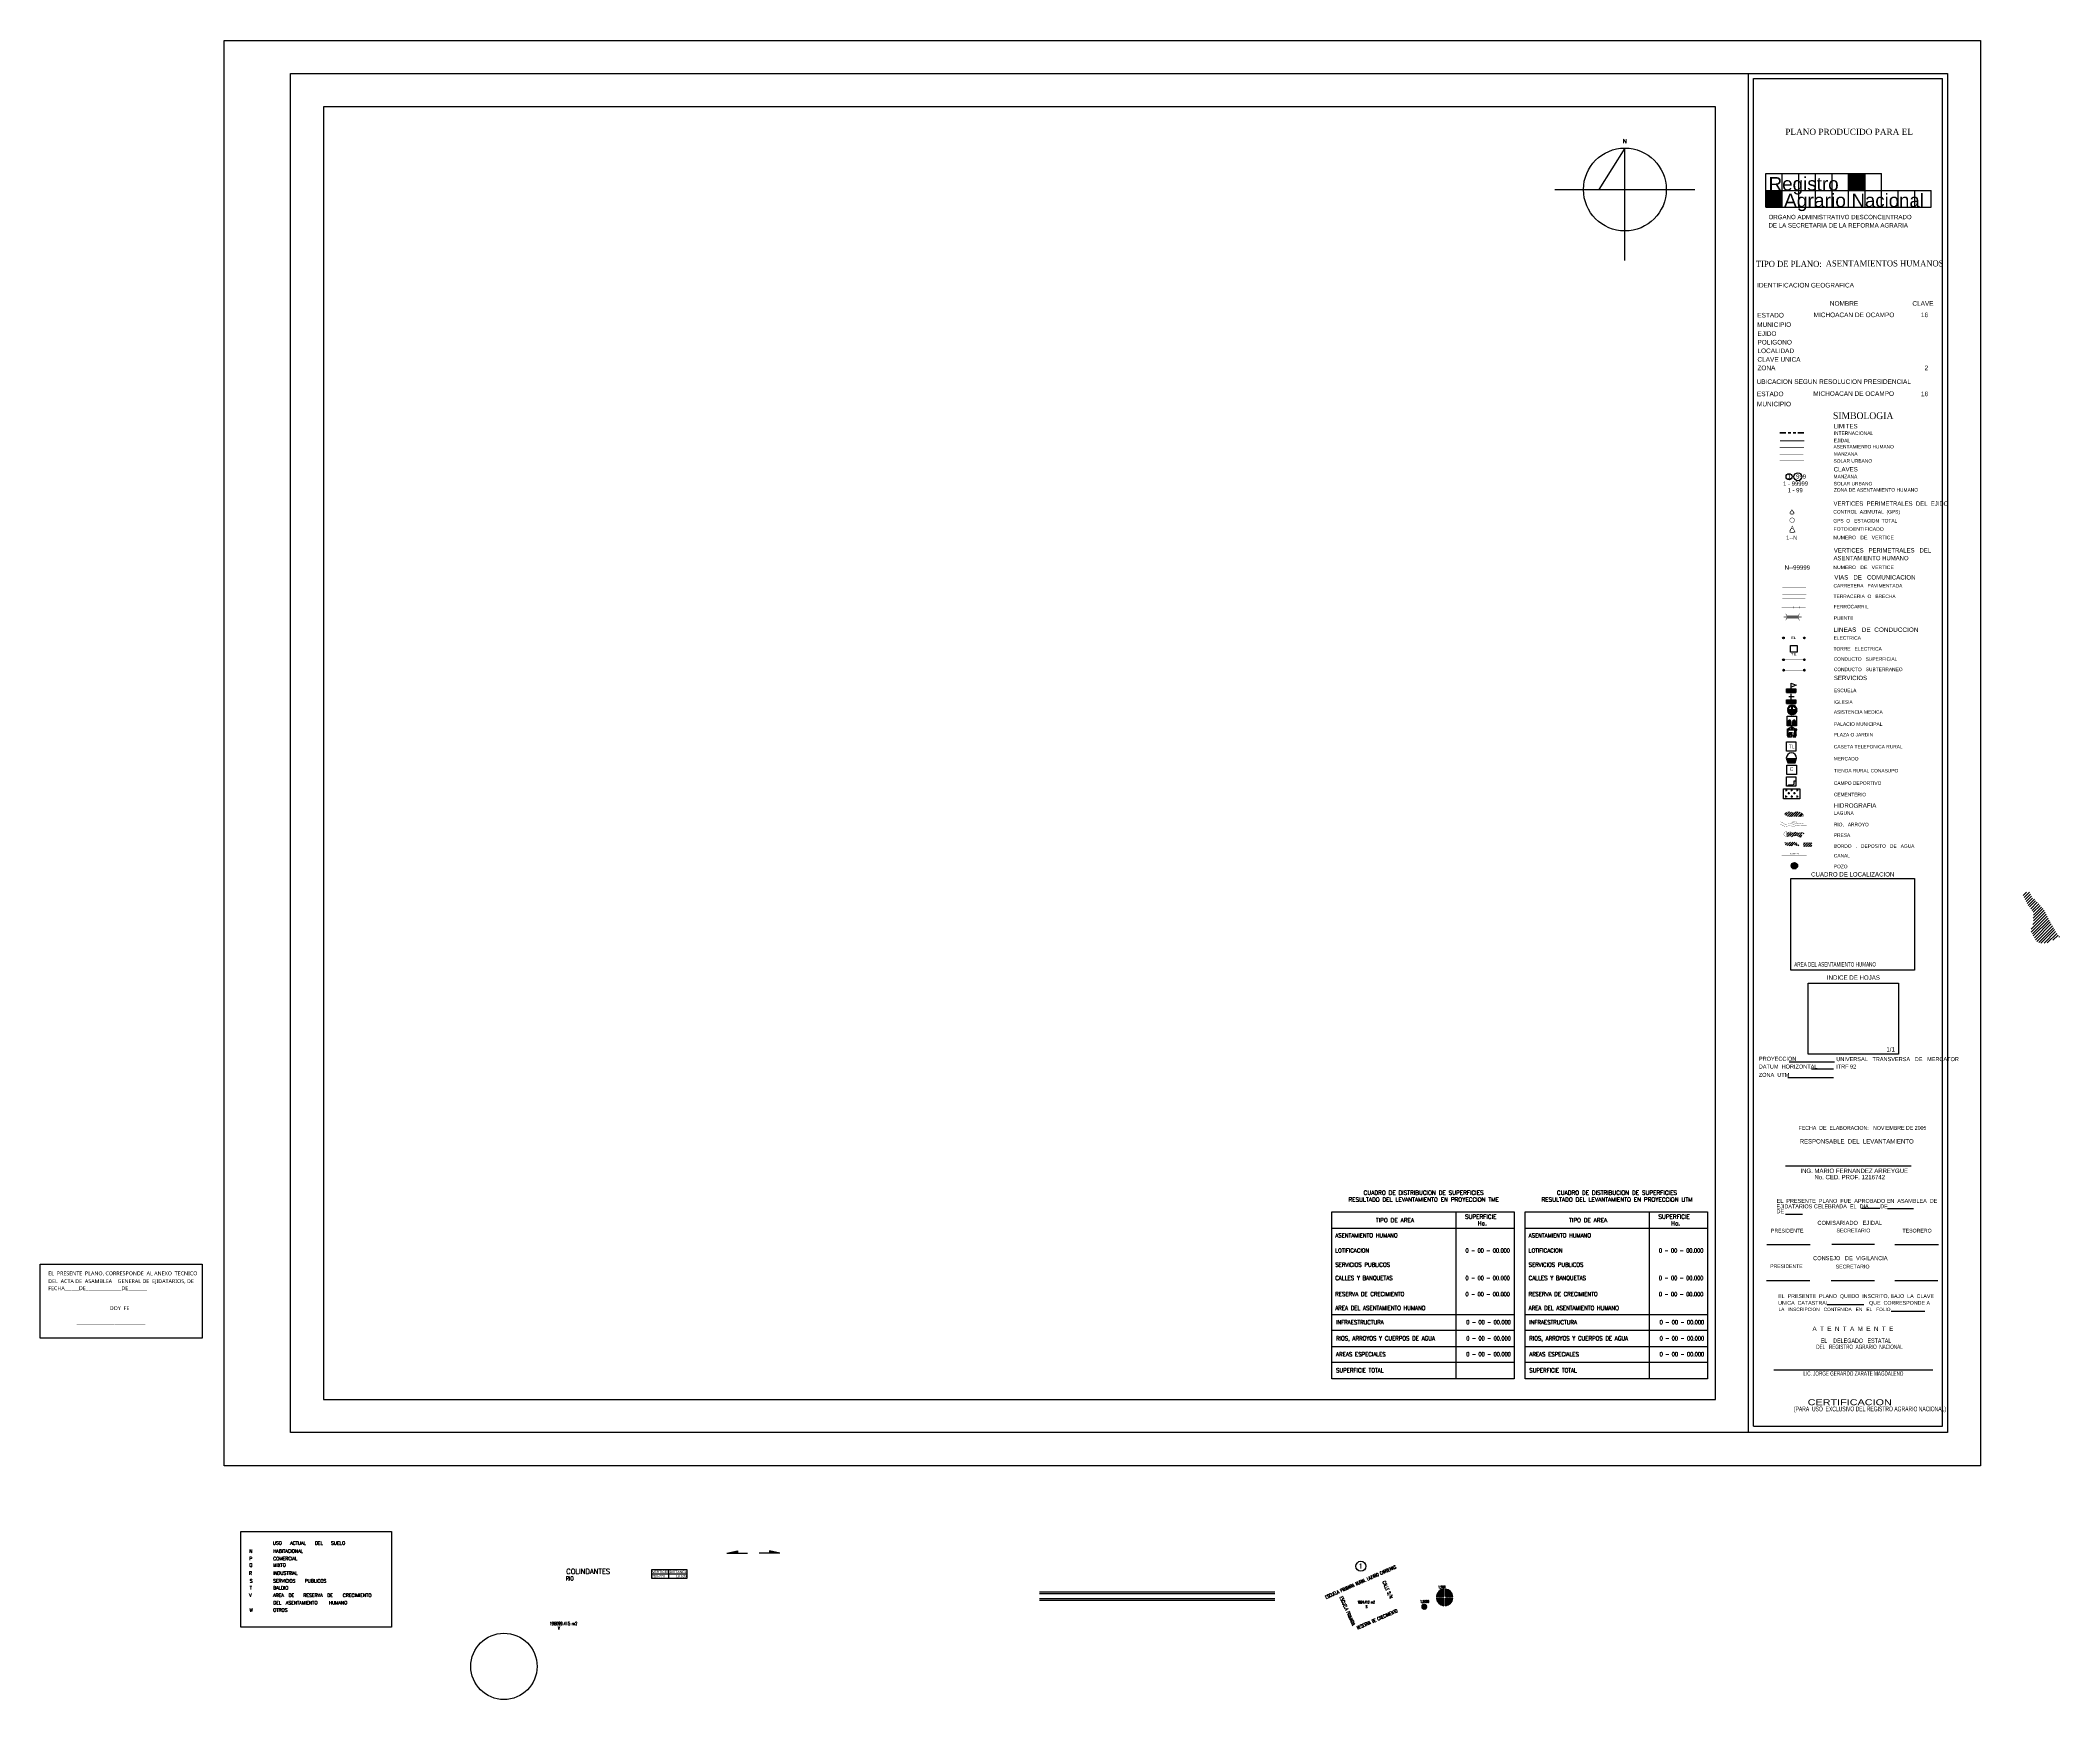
# Model space of a CAD drawing. Header units: millimetres. Extents: x -117 to 5, y -14 to 86.
import ezdxf
from ezdxf.enums import TextEntityAlignment as Align

# ---------------------------------------------------------------- set-up
doc = ezdxf.new("R2010")
doc.units = ezdxf.units.MM
doc.linetypes.add('HIDDEN', pattern=[0.375, 0.25, -0.125])
doc.layers.add('PP', color=7, linetype='Continuous')
doc.styles.add('ROMAN2', font='romantic.ttf')
doc.styles.add('romand', font='romand.shx', dxfattribs={"width": 0.75, "height": 0.25})
doc.styles.add('ROMANS', font='romans.shx', dxfattribs={"width": 0.75, "height": 0.25})
doc.styles.add('romant', font='romant.shx', dxfattribs={"height": 0.25})
doc.styles.add('TIMES', font='swissl.ttf')
doc.styles.add('TRE', font='trebuc.TTF')
doc.styles.add('verdana', font='MICROSS.TTF')
pattern_1 = [(45, (-24.65706, 8.54752), (-0.06733018, 0.06733018), [])]
pattern_2 = [(0, (0, 0.387041), (0, 0.015875), [])]

msp = doc.modelspace()

# ---------------------------------------------------------------- hatches: boundary and pattern name
at = {"layer": 'PP'}
for points in [[(-11.96, 76.94), (-12.96, 76.94), (-12.96, 75.94), (-11.96, 75.94)], [(-6.96, 76.94), (-6.96, 77.96), (-7.96, 77.96), (-7.96, 76.94)], [(-75.02, -5.28), (-75.02, -5.14), (-75.66, -5.28)], [(-72.45, -5.28), (-73.08, -5.14), (-73.08, -5.28)]]:
    msp.add_hatch(color=1, dxfattribs=at).paths.add_polyline_path(points)
h = msp.add_hatch(dxfattribs=at)
h.set_pattern_fill('LINE', color=256, scale=0.005, style=0)
h.set_pattern_definition(pattern_2)
h.paths.add_polyline_path([(-11.14, 45.98), (-11.14, 46.21), (-11.71, 46.21), (-11.71, 45.98)])
h.paths.add_polyline_path([(-11.71, 46.88), (-11.71, 46.65), (-11.14, 46.65), (-11.14, 46.88)])
h = msp.add_hatch(dxfattribs=at)
h.set_pattern_fill('ANSI31', color=256, scale=0.01, style=0)
h.set_pattern_definition([(45, (0, 0.38704), (-0.02245064, 0.02245064), [])])
edge = h.paths.add_edge_path(flags=17)
edge.add_line((-11.65, 45.58), (-11.39, 45.58))
edge.add_line((-11.39, 45.58), (-11.39, 45.31))
edge.add_arc((-11.36, 45.6), 0.291, 185.2879, 264.7121, ccw=False)
edge = h.paths.add_edge_path()
edge.add_arc((-11.36, 45.6), 0.291, 275.2879, 354.7121)
edge.add_arc((-11.36, 45.6), 0.291, 95.2879, 174.7121)
edge.add_arc((-11.36, 45.6), 0.291, 5.2879, 84.7121)
edge.add_line((-11.34, 45.58), (-11.07, 45.58))
edge.add_line((-11.39, 45.63), (-11.39, 45.9))
edge.add_line((-11.34, 45.63), (-11.07, 45.63))
edge.add_line((-11.34, 45.63), (-11.34, 45.9))
edge.add_line((-11.65, 45.63), (-11.39, 45.63))
edge.add_line((-11.34, 45.31), (-11.34, 45.58))
h = msp.add_hatch(dxfattribs=at)
h.set_pattern_fill('ACAD_ISO09W100', color=256, scale=0.01, style=0)
h.set_pattern_definition([(0, (0, 0.38704), (0, 0.05), [0.24, -0.03, 0.06, -0.03, 0.06, -0.03])])
h.paths.add_polyline_path([(-11.26, 44.09), (-11.32, 43.97), (-11.16, 43.97), (-11.1, 44.09), (-11.13, 44.13), (-11.13, 44.39), (-11.09, 44.39), (-11.09, 44.44), (-11.14, 44.44), (-11.4, 44.58), (-11.67, 44.44), (-11.67, 44.07), (-11.63, 43.97), (-11.41, 43.97), (-11.35, 44.09), (-11.6, 44.09), (-11.6, 44.41), (-11.22, 44.41), (-11.22, 44.21), (-11.26, 44.21)])
h = msp.add_hatch(dxfattribs=at)
h.set_pattern_fill('ANSI31', color=256, scale=0.010045, angle=315, style=0)
h.set_pattern_definition([(0, (0, 0.38704), (1e-17, 0.031892875), [])])
h.paths.add_polyline_path([(-11.62, 44.64), (-11.44, 44.64), (-11.44, 44.93, 0.771778), (-11.62, 44.91)])
h = msp.add_hatch(dxfattribs=at)
h.set_pattern_fill('ANSI31', color=256, scale=0.010045, angle=315, style=0)
h.set_pattern_definition([(0, (0.28178, 0.38704), (1e-17, 0.031892875), [])])
h.paths.add_polyline_path([(-11.16, 44.93, 0.771778), (-11.34, 44.91), (-11.34, 44.64), (-11.16, 44.64)])
h = msp.add_hatch(dxfattribs=at)
h.set_pattern_fill('LINE', color=256, scale=0.005, style=0)
h.set_pattern_definition(pattern_2)
h.paths.add_polyline_path([(-11.19, 42.41), (-11.11, 42.67), (-11.71, 42.67), (-11.63, 42.41)])
h = msp.add_hatch(dxfattribs=at)
h.set_pattern_fill('ANSI31', color=1, scale=0.02999, style=0)
h.set_pattern_definition(pattern_1)
h.paths.add_polyline_path([(-10.71, 39.32), (-10.84, 39.42), (-10.95, 39.44), (-11.08, 39.45), (-11.22, 39.44), (-11.3, 39.4), (-11.45, 39.44), (-11.6, 39.46), (-11.75, 39.39), (-11.81, 39.32), (-11.81, 39.26), (-11.73, 39.24), (-11.64, 39.18), (-11.4, 39.17), (-11.27, 39.2), (-11.19, 39.16), (-11.01, 39.18), (-10.86, 39.17), (-10.7, 39.2)])
h = msp.add_hatch(dxfattribs=at)
h.set_pattern_fill('ANSI31', color=1, scale=0.02999, style=0)
h.set_pattern_definition(pattern_1)
h.paths.add_polyline_path([(-10.64, 38.16), (-10.67, 38.19), (-10.81, 38.22), (-10.89, 38.19), (-10.96, 38.16), (-11.08, 38.21), (-11.14, 38.23), (-11.2, 38.23), (-11.29, 38.19), (-11.39, 38.2), (-11.47, 38.24), (-11.49, 38.27), (-11.54, 38.21), (-11.63, 38.19), (-11.69, 38.18), (-11.69, 37.97), (-11.57, 37.97), (-11.49, 38), (-11.41, 37.95), (-11.36, 37.95), (-11.26, 38.01), (-11.12, 38.01), (-11.02, 37.99), (-10.91, 37.92), (-10.84, 37.91), (-10.79, 37.94), (-10.78, 38.01), (-10.8, 38.06), (-10.77, 38.09)])
h = msp.add_hatch(dxfattribs=at)
h.set_pattern_fill('ANSI31', color=1, scale=0.02999, style=0)
h.set_pattern_definition(pattern_1)
h.paths.add_polyline_path([(-11.12, 37.63), (-11.54, 37.63), (-11.69, 37.57), (-11.8, 37.61), (-11.8, 37.46), (-11.74, 37.46), (-11.63, 37.41), (-11.36, 37.4), (-11.29, 37.47), (-11.21, 37.47), (-11.09, 37.41), (-10.95, 37.4), (-10.96, 37.45), (-11.05, 37.49)])
h = msp.add_hatch(dxfattribs=at)
h.set_pattern_fill('ANSI31', color=1, scale=0.02999, style=0)
h.set_pattern_definition(pattern_1)
h.paths.add_polyline_path([(-10.17, 37.58), (-10.68, 37.58), (-10.68, 37.36), (-10.17, 37.36)])
h = msp.add_hatch(dxfattribs=at)
h.set_pattern_fill('LINE', color=256, scale=0.04, angle=45, style=0)
h.set_pattern_definition([(45, (-31046.44694, -83876.71844), (-0.08980256121, 0.08980256121), [])])
h.paths.add_polyline_path([(3.2, 32.69), (3.15, 32.67), (3.16, 32.65), (3.05, 32.4), (3.06, 32.24), (3.04, 32.09), (3.12, 32.13), (3.22, 31.88), (3.25, 31.85), (3.34, 31.66), (3.36, 31.64), (3.64, 31.52), (4.04, 31.55), (4.45, 31.74), (4.46, 31.75), (4.78, 31.91), (4.59, 32.13), (4.25, 32.73), (3.86, 33.5), (3.42, 34.01), (3.36, 34.06), (3.29, 34.1), (3.22, 34.07), (3.28, 34.25), (3.13, 34.25), (3.13, 34.27), (2.92, 34.66), (2.9, 34.66), (2.56, 34.5), (2.52, 34.5), (2.87, 33.83), (2.86, 33.82), (2.92, 33.77), (2.92, 33.78), (3.2, 33.37), (3.19, 33.09), (3.17, 33.08), (3.19, 33.01)])
at = {"layer": 'PP', "lineweight": 25}
h = msp.add_hatch(dxfattribs=at)
h.set_pattern_fill('ANSI36', color=256, scale=0.002873, style=0)
h.set_pattern_definition([(45, (-8756.594758, -58797.440094), (0.00483820389, 0.01774008093), [0.0228075118626, -0.0045615023725, 0, -0.0045615023725])])
h.paths.add_polyline_path([(-33.58, -8.66), (-33.58, -8.53), (-33.72, -8.53, 0.352652)])
h.paths.add_polyline_path([(-33.58, -8.5), (-33.58, -8.36, 0.352652), (-33.72, -8.5)])
h.paths.add_polyline_path([(-33.55, -8.36), (-33.55, -8.5), (-33.42, -8.5, 0.352652)])
h.paths.add_polyline_path([(-33.42, -8.53), (-33.55, -8.53), (-33.55, -8.66, 0.352652)])
h = msp.add_hatch(dxfattribs=at)
h.set_pattern_fill('ANSI36', color=256, scale=0.009578, style=0)
h.set_pattern_definition([(45, (-29109.0961, -195971.041086), (0.0161273463, 0.0591336031), [0.076025039542, -0.0152050079084, 0, -0.0152050079084])])
h.paths.add_polyline_path([(-32.39, -8.44), (-32.39, -8), (-32.84, -8, 0.352652)])
h.paths.add_polyline_path([(-32.39, -7.89), (-32.39, -7.45, 0.352652), (-32.84, -7.89)])
h.paths.add_polyline_path([(-32.29, -7.45), (-32.29, -7.89), (-31.84, -7.89, 0.352652)])
h.paths.add_polyline_path([(-31.84, -8), (-32.29, -8), (-32.29, -8.44, 0.352652)])

# ---------------------------------------------------------------- linework, layer by layer
at = {"layer": 'PP', "color": 1, "lineweight": 25}
for p, q in [((-14, 2), (-14, 84)), ((-13.7, 83.7), (-2.3, 83.7)), ((-13.7, 2.39), (-13.7, 83.7)), ((-2.3, 2.39), (-2.3, 83.7)), ((-21.46, 79.5), (-23.03, 77)), ((-21.46, 72.72), (-21.46, 79.5)), ((-25.69, 77), (-17.23, 77)), ((-13.7, 2.39), (-2.3, 2.39))]:
    msp.add_line(p, q, dxfattribs=at)
at = {"layer": 'PP', "color": 1}
for p, q in [((-12.96, 75.94), (-12.96, 77.96)), ((-12.96, 77.96), (-5.97, 77.96)), ((-12.96, 76.94), (-2.97, 76.94)), ((-11.96, 75.94), (-11.96, 77.96)), ((-10.96, 75.94), (-10.96, 77.96)), ((-9.96, 75.94), (-9.96, 77.96)), ((-8.96, 75.94), (-8.96, 77.96)), ((-7.96, 75.94), (-7.96, 77.96)), ((-6.96, 75.94), (-6.96, 77.96)), ((-5.97, 75.94), (-5.97, 77.96)), ((-4.97, 75.94), (-4.97, 76.94)), ((-3.97, 75.94), (-3.97, 76.94)), ((-2.97, 75.94), (-2.97, 76.94)), ((-12.96, 75.94), (-2.97, 75.94)), ((-11.42, 36.2), (-11.04, 36.2)), ((-11.41, 36.27), (-11.05, 36.27)), ((-11.41, 36.12), (-11.05, 36.12)), ((-11.38, 36.08), (-11.38, 36.31)), ((-11.34, 36.35), (-11.12, 36.35)), ((-11.34, 36.04), (-11.12, 36.04)), ((-11.31, 36.02), (-11.31, 36.37)), ((-11.23, 36), (-11.23, 36.39)), ((-11.15, 36.02), (-11.15, 36.37)), ((-11.07, 36.08), (-11.07, 36.31)), ((-11.62, 23.43), (-8.87, 23.43)), ((-11.54, 24.37), (-8.81, 24.37)), ((-10.19, 23.95), (-8.87, 23.95)), ((-4.18, 18.08), (-11.77, 18.08)), ((-39.14, 15.32), (-28.14, 15.32)), ((-39.14, 5.25), (-39.14, 15.32)), ((-31.66, 15.32), (-31.66, 5.25)), ((-28.14, 15.32), (-28.14, 5.25)), ((-27.47, 15.32), (-16.47, 15.32)), ((-27.47, 5.25), (-27.47, 15.32)), ((-19.99, 15.32), (-19.99, 5.25)), ((-16.47, 15.32), (-16.47, 5.25)), ((-11.76, 15.17), (-10.75, 15.17)), ((-7.18, 15.53), (-6.07, 15.53)), ((-5.61, 15.51), (-4.04, 15.51)), ((-39.14, 14.33), (-28.14, 14.33)), ((-27.47, 14.33), (-16.47, 14.33)), ((-10.28, 13.33), (-12.9, 13.33)), ((-6.39, 13.34), (-8.97, 13.34)), ((-2.53, 13.33), (-5.16, 13.33)), ((-12.91, 11.17), (-10.3, 11.17)), ((-9.02, 11.18), (-6.39, 11.18)), ((-5.17, 11.18), (-2.58, 11.18)), ((-9.26, 9.72), (-7.05, 9.72)), ((-5.39, 9.32), (-3.36, 9.32)), ((-28.14, 8.15), (-39.14, 8.15)), ((-28.14, 5.25), (-39.14, 5.25)), ((-16.47, 5.25), (-27.47, 5.25)), ((-12.47, 5.78), (-2.88, 5.78)), ((-75.66, -5.28), (-75.02, -5.14)), ((-75.66, -5.28), (-74.41, -5.28)), ((-75.02, -5.14), (-75.02, -5.28)), ((-72.45, -5.28), (-73.7, -5.28)), ((-72.45, -5.28), (-73.08, -5.14)), ((-73.08, -5.14), (-73.08, -5.28))]:
    msp.add_line(p, q, dxfattribs=at)
at = {"layer": 'PP'}
for p, q in [((-11.57, 46.41), (-11.25, 46.41)), ((-11.43, 46.21), (-11.43, 46.57)), ((-11.65, 45.63), (-11.39, 45.63)), ((-11.65, 45.58), (-11.39, 45.58)), ((-11.39, 45.63), (-11.39, 45.9)), ((-11.39, 45.31), (-11.39, 45.58)), ((-11.34, 45.63), (-11.34, 45.9)), ((-11.34, 45.63), (-11.07, 45.63)), ((-11.34, 45.31), (-11.34, 45.58)), ((-11.34, 45.58), (-11.07, 45.58)), ((-11.62, 44.64), (-11.62, 44.91)), ((-11.5, 44.09), (-11.5, 44.21)), ((-11.44, 44.64), (-11.44, 44.93)), ((-11.44, 44.09), (-11.44, 44.21)), ((-11.38, 44.09), (-11.38, 44.21)), ((-11.34, 44.64), (-11.34, 44.91)), ((-11.16, 44.64), (-11.16, 44.93)), ((-11.71, 42.67), (-11.11, 42.67)), ((-11.78, 40.37), (-11.67, 40.37)), ((-11.77, 40.75), (-11.67, 40.75)), ((-11.74, 40.31), (-11.74, 40.43)), ((-11.73, 40.69), (-11.73, 40.81)), ((-11.62, 40.58), (-11.51, 40.58)), ((-11.57, 40.52), (-11.57, 40.64)), ((-11.44, 40.76), (-11.34, 40.76)), ((-11.44, 40.37), (-11.33, 40.37)), ((-11.4, 40.69), (-11.4, 40.81)), ((-11.39, 40.31), (-11.39, 40.43)), ((-11.28, 40.58), (-11.17, 40.58)), ((-11.23, 40.52), (-11.23, 40.64)), ((-11.1, 40.76), (-11, 40.76)), ((-11.1, 40.37), (-11, 40.37)), ((-11.06, 40.69), (-11.06, 40.81)), ((-11.06, 40.31), (-11.06, 40.43)), ((-28.14, 9.11), (-39.14, 9.11)), ((-16.47, 9.11), (-27.47, 9.11)), ((-16.47, 8.15), (-27.47, 8.15)), ((-28.14, 7.18), (-39.14, 7.18)), ((-28.14, 6.22), (-39.14, 6.22)), ((-16.47, 7.18), (-27.47, 7.18)), ((-16.47, 6.22), (-27.47, 6.22)), ((-80.19, -6.53), (-78.07, -6.53)), ((-79.17, -6.26), (-79.17, -6.8))]:
    msp.add_line(p, q, dxfattribs=at)
at = {"layer": 'PP', "lineweight": 25}
for p, q in [((-33.58, -8.5), (-33.72, -8.5)), ((-33.58, -8.53), (-33.72, -8.53)), ((-33.58, -8.5), (-33.58, -8.36)), ((-33.58, -8.66), (-33.58, -8.53)), ((-33.55, -8.5), (-33.55, -8.36)), ((-33.42, -8.5), (-33.55, -8.5)), ((-33.42, -8.53), (-33.55, -8.53)), ((-33.55, -8.66), (-33.55, -8.53)), ((-32.39, -7.89), (-32.84, -7.89)), ((-32.39, -8), (-32.84, -8)), ((-32.39, -7.89), (-32.39, -7.45)), ((-32.39, -8.45), (-32.39, -8)), ((-32.29, -7.89), (-32.29, -7.45)), ((-31.84, -7.89), (-32.29, -7.89)), ((-31.84, -8), (-32.29, -8)), ((-32.29, -8.45), (-32.29, -8))]:
    msp.add_line(p, q, dxfattribs=at)
at = {"layer": 'PP', "color": 1, "lineweight": 25}
for points in [[(0, 86), (0, 0), (-106, 0), (-106, 86)], [(-2, 2), (-102, 2), (-102, 84), (-2, 84)], [(-100, 82), (-100, 4), (-16, 4), (-16, 82)], [(-117.09, 12.15), (-107.32, 12.15), (-107.32, 7.7), (-117.09, 7.7)], [(-104.99, -3.98), (-95.89, -3.98), (-95.89, -9.74), (-104.99, -9.74)]]:
    msp.add_lwpolyline(points, close=True, dxfattribs=at)
at = {"layer": 'PP', "color": 1}
for points, const_width in [([(-12.11, 62.33), (-11.73, 62.33)], 0.1), ([(-11.62, 62.33), (-11.44, 62.33)], 0.1), ([(-11.32, 62.33), (-11.13, 62.33)], 0.1), ([(-11.04, 62.33), (-10.65, 62.33)], 0.1), ([(-12.1, 61.84), (-10.64, 61.84)], 0.07), ([(-10.65, 61.45), (-12.11, 61.45)], 0.05), ([(-12.11, 61.04), (-10.69, 61.04)], 0.025), ([(-10.66, 60.63), (-12.11, 60.63)], 0.025), ([(-11.96, 53.16), (-10.55, 53.16)], 0.0129), ([(-11.96, 52.97), (-10.54, 52.97)], 0.0129), ([(-10.55, 51.8), (-12, 51.8)], 0.013), ([(-11.94, 51.74), (-11.94, 51.86)], 0.013), ([(-11.88, 51.24), (-10.8, 51.24)], 0.0128), ([(-11.88, 51.18), (-10.8, 51.18)], 0.0128), ([(-11.75, 51.41), (-11.68, 51.24)], 0.0257), ([(-11.75, 51.01), (-11.68, 51.18)], 0.0257), ([(-11.69, 51.26), (-10.99, 51.26)], 0.0385), ([(-11.62, 51.74), (-11.62, 51.86)], 0.013), ([(-11.27, 51.74), (-11.27, 51.86)], 0.013), ([(-10.93, 51.41), (-11, 51.24)], 0.0257), ([(-10.93, 51.01), (-11, 51.18)], 0.0257), ([(-10.94, 51.74), (-10.94, 51.86)], 0.013), ([(-10.61, 51.74), (-10.61, 51.86)], 0.013), ([(-11.97, 49.96), (-11.45, 49.96)], 0.0131), ([(-11.69, 51.15), (-10.99, 51.15)], 0.0385), ([(-11.1, 49.96), (-10.53, 49.96)], 0.0131), ([(-11.97, 48.63), (-10.53, 48.63)], 0.0131), ([(-10.49, 38.63), (-10.89, 38.62), (-11.08, 38.63), (-11.32, 38.57), (-11.47, 38.62), (-11.82, 38.57), (-12.08, 38.72)], 0.0137), ([(-12.05, 38.85), (-11.8, 38.71), (-11.61, 38.72), (-11.49, 38.75), (-11.4, 38.73), (-11.31, 38.71), (-11.26, 38.71), (-11.06, 38.77), (-10.9, 38.74), (-10.66, 38.78), (-10.48, 38.78)], 0.0137), ([(-11.76, 38.29), (-11.89, 38.11)], 0.0137), ([(-11.76, 37.93), (-11.89, 38.11)], 0.0137), ([(-11.76, 37.93), (-11.76, 38.29)], 0.0137), ([(-11.69, 37.93), (-11.69, 38.29)], 0.0137), ([(-11.69, 37.97), (-11.57, 37.97), (-11.49, 38), (-11.41, 37.95), (-11.36, 37.95), (-11.26, 38.01), (-11.12, 38.01), (-11.02, 37.99), (-10.91, 37.92), (-10.84, 37.91), (-10.79, 37.94), (-10.78, 38.01), (-10.8, 38.06), (-10.77, 38.09), (-10.64, 38.16), (-10.67, 38.19), (-10.81, 38.22), (-10.89, 38.19), (-10.96, 38.16), (-11.08, 38.21), (-11.14, 38.23), (-11.2, 38.23), (-11.29, 38.19), (-11.39, 38.2), (-11.47, 38.24), (-11.49, 38.27), (-11.54, 38.21), (-11.63, 38.19), (-11.69, 38.18)], 0.0137), ([(-11.99, 36.8), (-10.5, 36.8)], 0.0137), ([(-10.5, 36.67), (-11.99, 36.67)], 0.0137), ([(-11.8, 37.31), (-11.8, 37.69)], 0.0137), ([(-11.8, 37.46), (-11.74, 37.46), (-11.63, 37.41), (-11.36, 37.4), (-11.29, 37.47), (-11.21, 37.47), (-11.09, 37.41), (-10.95, 37.4), (-10.96, 37.45), (-11.05, 37.49), (-11.12, 37.63), (-11.54, 37.63), (-11.69, 37.57), (-11.8, 37.61)], 0.0137)]:
    msp.add_lwpolyline(points, dxfattribs=dict(at, const_width=const_width))
at = {"layer": 'PP', "color": 1, "const_width": 0.025}
for points in [[(-11.42, 57.38, 22.023897), (-11.44, 57.39, 0.045405)], [(-11.38, 56.91, 13.522145), (-11.42, 56.92, 0.073953)], [(-11.38, 56.54, 26.00632), (-11.36, 56.54, 0.038452)]]:
    msp.add_lwpolyline(points, format="xyb", close=True, dxfattribs=at)
at = {"layer": 'PP', "color": 1}
for points, const_width in [([(-11.38, 57.68), (-11.51, 57.45), (-11.25, 57.45)], 0.025), ([(-11.36, 56.7), (-11.19, 56.33), (-11.52, 56.33)], 0.025), ([(-10.7, 39.2), (-10.71, 39.32), (-10.84, 39.42), (-10.95, 39.44), (-11.08, 39.45), (-11.22, 39.44), (-11.3, 39.4), (-11.45, 39.44), (-11.6, 39.46), (-11.75, 39.39), (-11.81, 39.32), (-11.81, 39.26), (-11.73, 39.24), (-11.64, 39.18), (-11.4, 39.17), (-11.27, 39.2), (-11.19, 39.16), (-11.01, 39.18), (-10.86, 39.17)], 0.0137), ([(-10.68, 37.58), (-10.17, 37.58), (-10.17, 37.36), (-10.68, 37.36)], 0.0137)]:
    msp.add_lwpolyline(points, close=True, dxfattribs=dict(at, const_width=const_width))
at = {"layer": 'PP', "color": 1, "linetype": 'HIDDEN', "ltscale": 0.8, "const_width": 0.0131}
for points in [[(-11.96, 52.54), (-10.52, 52.54)], [(-11.96, 52.35), (-10.57, 52.35)], [(-11.97, 48), (-10.53, 48)]]:
    msp.add_lwpolyline(points, dxfattribs=at)
at = {"layer": 'PP', "color": 1}
for points in [[(-11.47, 49.49), (-11.06, 49.49), (-11.06, 49.08), (-11.47, 49.08)], [(-11.45, 35.44), (-3.98, 35.44), (-3.98, 29.89), (-11.45, 29.89)], [(-10.4, 29.11), (-4.94, 29.11), (-4.94, 24.83), (-10.4, 24.83)], [(-10.4, 29.11), (-4.94, 29.11), (-4.94, 24.83), (-10.4, 24.83)], [(-10.4, 29.11), (-4.94, 29.11), (-4.94, 24.83), (-10.4, 24.83)]]:
    msp.add_lwpolyline(points, close=True, dxfattribs=at)
at = {"layer": 'PP'}
for points in [[(-11.71, 46.88), (-11.14, 46.88), (-11.14, 46.65), (-11.71, 46.65)], [(-11.71, 46.21), (-11.14, 46.21), (-11.14, 45.98), (-11.71, 45.98)], [(-11.67, 45.23), (-11.1, 45.23), (-11.1, 44.64), (-11.67, 44.64)], [(-11.4, 44.58), (-11.69, 44.43), (-11.67, 44.42), (-11.67, 44.07), (-11.63, 43.97), (-11.41, 43.97), (-11.35, 44.09), (-11.6, 44.09), (-11.6, 44.41), (-11.22, 44.41), (-11.22, 44.21), (-11.26, 44.21), (-11.26, 44.09), (-11.32, 43.97), (-11.16, 43.97), (-11.1, 44.09), (-11.13, 44.13), (-11.13, 44.39), (-11.09, 44.39), (-11.09, 44.44), (-11.14, 44.44)], [(-11.71, 43.68), (-11.14, 43.68), (-11.14, 43.11), (-11.71, 43.11)], [(-11.71, 41.56), (-11.15, 41.56), (-11.15, 41), (-11.71, 41)], [(-11.68, 42.27), (-11.11, 42.27), (-11.11, 41.7), (-11.68, 41.7)], [(-11.89, 40.85), (-10.91, 40.85), (-10.91, 40.24), (-11.89, 40.24)], [(-80.19, -6.26), (-78.07, -6.26), (-78.07, -6.8), (-80.19, -6.8)]]:
    msp.add_lwpolyline(points, close=True, dxfattribs=at)
for points in [[(-11.43, 46.88), (-11.43, 47.22), (-11.13, 47.1), (-11.43, 46.97)], [(-11.35, 44.21), (-11.55, 44.21), (-11.55, 44.09)], [(-11.58, 41), (-11.58, 41.08), (-11.34, 41.08), (-11.24, 41.13), (-11.24, 41.32), (-11.15, 41.32)]]:
    msp.add_lwpolyline(points, dxfattribs=at)
for points in [[(-11.41, 43.02, 0.383328), (-11.72, 42.69), (-11.63, 42.41), (-11.19, 42.41)], [(-11.19, 42.41), (-11.1, 42.69, 0.383328), (-11.41, 43.02)]]:
    msp.add_lwpolyline(points, format="xyb", dxfattribs=at)
at = {"layer": 'PP', "color": 4}
for points in [[(-56.78, -7.62), (-42.58, -7.62)], [(-56.78, -8.12), (-42.58, -8.12)]]:
    msp.add_lwpolyline(points, dxfattribs=at)
at = {"layer": 'PP', "color": 2}
for points in [[(-56.78, -7.72), (-42.58, -7.72)], [(-56.78, -8.02), (-42.58, -8.02)]]:
    msp.add_lwpolyline(points, dxfattribs=at)
at = {"layer": 'PP', "color": 1, "lineweight": 25}
msp.add_circle((-21.46, 77), 2.5, dxfattribs=at)
at = {"layer": 'PP'}
for centre, radius in [((-11.55, 59.67), 0.185), ((-11.02, 59.67), 0.238), ((-37.39, -6.07), 0.303), ((-89.11, -12.11), 2)]:
    msp.add_circle(centre, radius, dxfattribs=at)
at = {"layer": 'PP', "color": 1}
for centre, radius in [((-11.89, 49.95), 0.0517), ((-10.63, 49.95), 0.0517), ((-11.89, 48.63), 0.0517), ((-11.88, 48), 0.0517), ((-10.63, 48.63), 0.0517), ((-10.63, 48), 0.0517), ((-11.23, 36.2), 0.192)]:
    msp.add_circle(centre, radius, dxfattribs=at)
at = {"layer": 'PP'}
for centre, radius, start, end in [((-11.36, 45.6), 0.291, 95.2879, 174.7121), ((-11.36, 45.6), 0.291, 185.2879, 264.7121), ((-11.36, 45.6), 0.291, 5.2879, 84.7121), ((-11.36, 45.6), 0.291, 275.2879, 354.7121), ((-11.53, 44.9), 0.0941, 20.0535, 170.6942), ((-11.25, 44.9), 0.0941, 20.0535, 170.6942)]:
    msp.add_arc(centre, radius, start, end, dxfattribs=at)
at = {"layer": 'PP', "lineweight": 25}
for centre, radius, start, end in [((-33.57, -8.51), 0.15, 96.1494, 173.8506), ((-33.57, -8.51), 0.15, 186.1494, 263.8506), ((-33.57, -8.51), 0.15, 6.1494, 83.8506), ((-33.57, -8.51), 0.15, 276.1494, 353.8506), ((-32.34, -7.95), 0.5, 96.1494, 173.8506), ((-32.34, -7.95), 0.5, 186.1494, 263.8506), ((-32.34, -7.95), 0.5, 6.1494, 83.8506), ((-32.34, -7.95), 0.5, 276.1494, 353.8506)]:
    msp.add_arc(centre, radius, start, end, dxfattribs=at)

# ---------------------------------------------------------------- texts
at = {"layer": 'PP', "color": 1}
for s, height, style, p in [('PLANO PRODUCIDO PARA EL', 0.3694, 'ROMAN2', (-11.78, 80.3)), ('ORGANO ADMINISTRATIVO DESCONCENTRADO', 0.2643, 'TIMES', (-12.79, 75.21)), ('DE LA SECRETARIA DE LA REFORMA AGRARIA', 0.2643, 'TIMES', (-12.79, 74.71)), ('IDENTIFICACION GEOGRAFICA', 0.279, 'TIMES', (-13.48, 71.09)), ('ESTADO', 0.279, 'TIMES', (-13.47, 69.28)), ('MICHOACAN DE OCAMPO', 0.279, 'TIMES', (-10.07, 69.3)), ('NOMBRE', 0.279, 'TIMES', (-9.09, 69.99)), ('CLAVE', 0.279, 'TIMES', (-4.11, 69.99)), ('MUNICIPIO', 0.279, 'TIMES', (-13.48, 68.71)), ('EJIDO', 0.279, 'TIMES', (-13.46, 68.17)), ('POLIGONO', 0.279, 'TIMES', (-13.46, 67.65)), ('LOCALIDAD', 0.279, 'TIMES', (-13.46, 67.13)), ('ZONA', 0.279, 'TIMES', (-13.46, 66.1)), ('CLAVE UNICA', 0.279, 'TIMES', (-13.46, 66.61)), ('UBICACION SEGUN RESOLUCION PRESIDENCIAL', 0.279, 'TIMES', (-13.51, 65.27)), ('ESTADO', 0.279, 'TIMES', (-13.49, 64.53)), ('MICHOACAN DE OCAMPO', 0.279, 'TIMES', (-10.09, 64.55)), ('MUNICIPIO', 0.279, 'TIMES', (-13.49, 63.92)), ('LIMITES', 0.264, 'TIMES', (-8.85, 62.59)), ('CLAVES', 0.264, 'TIMES', (-8.86, 59.99)), ('1 - 99999', 0.255, 'TIMES', (-11.91, 59.13)), ('1 - 99', 0.255, 'TIMES', (-11.64, 58.73)), ('VIAS   DE   COMUNICACION', 0.2643, 'TIMES', (-8.82, 53.47)), ('SERVICIOS', 0.264, 'TIMES', (-8.85, 47.4)), ('HIDROGRAFIA', 0.2643, 'TIMES', (-8.85, 39.7)), ('INDICE DE HOJAS', 0.2643, 'TIMES', (-9.27, 29.32)), ('INDICE DE HOJAS', 0.2643, 'TIMES', (-9.27, 29.32)), ('1/1', 0.264, 'TIMES', (-5.68, 24.99)), ('EL  PRESENTE  PLANO  FUE  APROBADO EN  ASAMBLEA  DE', 0.2357, 'TIMES', (-12.3, 15.86)), ('TIPO DE AREA', 0.25, 'romand', (-36.49, 14.69)), ('SUPERFICIE', 0.25, 'romand', (-31.11, 14.9)), ('Ha.', 0.25, 'romand', (-30.34, 14.5)), ('TIPO DE AREA', 0.25, 'romand', (-24.83, 14.69)), ('SUPERFICIE', 0.25, 'romand', (-19.44, 14.9)), ('Ha.', 0.25, 'romand', (-18.67, 14.5)), ('EJIDATARIOS CELEBRADA  EL  DIA', 0.2357, 'TIMES', (-12.31, 15.53)), ('DE', 0.236, 'TIMES', (-12.31, 15.23)), ('COMISARIADO   EJIDAL', 0.246, 'verdana', (-9.84, 14.53)), ('DE', 0.236, 'TIMES', (-6.05, 15.53)), ('A  T  E  N  T  A  M  E  N  T  E', 0.2684, 'verdana', (-10.14, 8.13)), ('769-770', 0.15, 'TIMES', (-80.17, -6.74))]:
    msp.add_text(s, height=height, dxfattribs=dict(at, style=style)).set_placement(p)
at = {"layer": 'PP', "color": 1, "lineweight": 25, "style": 'ROMANS'}
msp.add_text('N', height=0.25, dxfattribs=at).set_placement((-21.46, 79.79), align=Align.CENTER)
at = {"layer": 'PP', "color": 1, "style": 'verdana'}
for s, width, p, p2 in [('Registro', 0.998741, (-12.79, 76.94), (-8.56, 76.94)), ('Agrario', 1.018591, (-11.86, 75.94), (-8.12, 75.94)), ('Nacional', 0.983998, (-7.78, 75.94), (-3.42, 75.94))]:
    msp.add_text(s, height=0.813, dxfattribs=dict(at, width=width)).set_placement(p, p2, align=Align.FIT)
at = {"layer": 'PP', "color": 1}
for s, height, style, width, p in [('TIPO DE PLANO:', 0.3694, 'ROMAN2', 0.93, (-13.56, 72.33)), ('ASENTAMIENTOS HUMANOS', 0.3694, 'ROMAN2', 0.93, (-9.34, 72.36)), ('SIMBOLOGIA', 0.413, 'ROMAN2', 0.93, (-8.9, 63.15)), ('INTERNACIONAL', 0.2123, 'TIMES', 0.95, (-8.86, 62.19)), ('ASENTAMIENTO HUMANO', 0.2123, 'TIMES', 0.935, (-8.87, 61.38)), ('EJIDAL', 0.212, 'TIMES', 0.95, (-8.86, 61.75)), ('MANZANA', 0.212, 'TIMES', 0.95, (-8.85, 60.94)), ('1 - 999', 0.255, 'TIMES', 0.8, (-11.64, 59.56)), ('SOLAR URBANO', 0.2123, 'TIMES', 0.95, (-8.87, 60.52)), ('MANZANA', 0.212, 'TIMES', 0.95, (-8.87, 59.58)), ('ZONA DE ASENTAMIENTO HUMANO', 0.2123, 'TIMES', 0.95, (-8.85, 58.77)), ('SOLAR URBANO', 0.2123, 'TIMES', 0.95, (-8.86, 59.15)), ('VERTICES  PERIMETRALES  DEL  EJIDO', 0.2643, 'TIMES', 0.85, (-8.87, 57.92)), ('CONTROL  AZIMUTAL  (GPS)', 0.2123, 'TIMES', 0.95, (-8.88, 57.45)), ('1--N', 0.25, 'verdana', 0.95, (-11.73, 55.87)), ('GPS  O   ESTACION  TOTAL', 0.2123, 'TIMES', 0.95, (-8.88, 56.91)), ('NUMERO   DE   VERTICE', 0.2123, 'TIMES', 1.04, (-8.88, 55.9)), ('FOTOIDENTIFICADO', 0.2123, 'TIMES', 1.04, (-8.87, 56.41)), ('ASENTAMIENTO HUMANO', 0.2643, 'TIMES', 0.85, (-8.87, 54.63)), ('VERTICES   PERIMETRALES   DEL', 0.2643, 'TIMES', 0.85, (-8.85, 55.1)), ('N--99999', 0.267, 'verdana', 0.95, (-11.82, 54.06)), ('NUMERO   DE   VERTICE', 0.2123, 'TIMES', 1.04, (-8.88, 54.1)), ('TERRACERIA  O   BRECHA', 0.2123, 'TIMES', 0.95, (-8.87, 52.35)), ('CARRETERA   PAVIMENTADA', 0.2123, 'TIMES', 0.95, (-8.87, 52.99)), ('FERROCARRIL', 0.2123, 'TIMES', 0.95, (-8.86, 51.73)), ('PUENTE', 0.212, 'TIMES', 0.95, (-8.86, 51.04)), ('EL', 0.132, 'verdana', 1.4, (-11.44, 49.88)), ('LINEAS   DE  CONDUCCION', 0.2643, 'TIMES', 1.05, (-8.87, 50.31)), ('ELECTRICA', 0.212, 'TIMES', 0.95, (-8.86, 49.84)), ('TE', 0.132, 'verdana', 1.4, (-11.44, 48.9)), ('TORRE   ELECTRICA', 0.2123, 'TIMES', 0.95, (-8.87, 49.18)), ('CONDUCTO   SUPERFICIAL', 0.2123, 'TIMES', 0.9, (-8.86, 48.57)), ('CONDUCTO   SUBTERRANEO', 0.2123, 'TIMES', 0.9, (-8.85, 47.94)), ('ESCUELA', 0.212, 'TIMES', 0.9, (-8.85, 46.67)), ('ASISTENCIA MEDICA', 0.2123, 'TIMES', 0.9, (-8.85, 45.37)), ('IGLESIA', 0.212, 'TIMES', 0.9, (-8.85, 45.97)), ('PALACIO MUNICIPAL', 0.2123, 'TIMES', 0.9, (-8.85, 44.64)), ('PLAZA O JARDIN', 0.2123, 'TIMES', 0.9, (-8.85, 44)), ('TL', 0.212, 'TIMES', 0.9, (-11.56, 43.29)), ('CASETA TELEFONICA RURAL', 0.2123, 'TIMES', 0.9, (-8.85, 43.28)), ('MERCADO', 0.212, 'TIMES', 0.9, (-8.85, 42.55)), ('C', 0.212, 'TIMES', 0.9, (-11.51, 41.93)), ('TIENDA RURAL CONASUPO', 0.2123, 'TIMES', 0.9, (-8.85, 41.83)), ('CAMPO DEPORTIVO', 0.2123, 'TIMES', 0.9, (-8.85, 41.08)), ('CEMENTERIO', 0.212, 'TIMES', 0.9, (-8.85, 40.39)), ('LAGUNA', 0.212, 'TIMES', 0.9, (-8.85, 39.27)), ('RIO', 0.0913, 'verdana', 1.4, (-11.42, 38.79)), ('RIO,   ARROYO', 0.2123, 'TIMES', 0.9, (-8.85, 38.58)), ('PRESA', 0.212, 'TIMES', 0.9, (-8.85, 37.94)), ('CANAL', 0.0913, 'verdana', 1.4, (-11.49, 36.88)), ('CANAL', 0.212, 'TIMES', 0.9, (-8.85, 36.7)), ('BORDO   ,   DEPOSITO   DE   AGUA', 0.2123, 'TIMES', 0.9, (-8.85, 37.28)), ('POZO', 0.212, 'TIMES', 0.9, (-8.85, 36.05)), ('AREA DEL ASENTAMIENTO HUMANO', 0.2643, 'TIMES', 0.6, (-11.24, 30.12)), ('PROYECCION', 0.244, 'TIMES', 0.9, (-13.37, 24.43)), ('UNIVERSAL   TRANSVERSA   DE   MERCATOR', 0.2441, 'TIMES', 0.9, (-8.7, 24.41)), ('ZONA  UTM', 0.244, 'TIMES', 0.9, (-13.38, 23.46)), ('DATUM  HORIZONTAL', 0.2441, 'TIMES', 0.9, (-13.38, 23.96)), ('ITRF 92', 0.244, 'TIMES', 0.9, (-8.71, 23.96)), ('FECHA  DE  ELABORACION:   NOVIEMBRE DE 2005', 0.2417, 'TIMES', 0.75, (-10.98, 20.26)), ('RESPONSABLE  DEL  LEVANTAMIENTO', 0.2643, 'TIMES', 0.9, (-10.91, 19.44)), ('ASENTAMIENTO HUMANO', 0.25, 'romand', 0.95, (-38.94, 13.77)), ('ASENTAMIENTO HUMANO', 0.25, 'romand', 0.95, (-27.27, 13.77)), ('PRESIDENTE', 0.225, 'verdana', 0.85, (-12.64, 14.07)), ('SECRETARIO', 0.225, 'verdana', 0.8, (-8.69, 14.08)), ('TESORERO', 0.225, 'verdana', 0.8, (-4.71, 14.07)), ('SERVICIOS PUBLICOS', 0.25, 'romand', 0.95, (-38.94, 12)), ('LOTIFICACION', 0.25, 'romand', 0.95, (-38.94, 12.86)), ('0 - 00 - 00.000', 0.25, 'romand', 0.75, (-31.08, 12.86)), ('SERVICIOS PUBLICOS', 0.25, 'romand', 0.95, (-27.27, 12)), ('LOTIFICACION', 0.25, 'romand', 0.95, (-27.27, 12.86)), ('0 - 00 - 00.000', 0.25, 'romand', 0.75, (-19.41, 12.86)), ('CONSEJO   DE  VIGILANCIA', 0.246, 'verdana', 0.95, (-10.1, 12.4)), ('EL  PRESENTE  PLANO, CORRESPONDE  AL ANEXO  TECNICO', 0.231, 'TRE', 1.07, (-116.61, 11.49)), ('DEL  ACTA DE  ASAMBLEA    GENERAL DE  EJIDATARIOS, DE', 0.231, 'TRE', 1.07, (-116.61, 11.02)), ('CALLES Y BANQUETAS', 0.25, 'romand', 0.95, (-38.94, 11.2)), ('0 - 00 - 00.000', 0.25, 'romand', 0.75, (-31.08, 11.2)), ('CALLES Y BANQUETAS', 0.25, 'romand', 0.95, (-27.27, 11.2)), ('0 - 00 - 00.000', 0.25, 'romand', 0.75, (-19.41, 11.2)), ('PRESIDENTE', 0.225, 'verdana', 0.85, (-12.69, 11.92)), ('SECRETARIO', 0.225, 'verdana', 0.8, (-8.74, 11.9)), ('FECHA______DE_______________DE________', 0.231, 'TRE', 1.07, (-116.61, 10.59)), ('RESERVA DE CRECIMIENTO', 0.25, 'romand', 0.95, (-38.94, 10.23)), ('0 - 00 - 00.000', 0.25, 'romand', 0.75, (-31.08, 10.23)), ('RESERVA DE CRECIMIENTO', 0.25, 'romand', 0.95, (-27.27, 10.23)), ('0 - 00 - 00.000', 0.25, 'romand', 0.75, (-19.41, 10.23)), ('EL  PRESENTE  PLANO  QUEDO  INSCRITO, BAJO  LA  CLAVE', 0.2288, 'verdana', 0.96, (-12.21, 10.12)), ('UNICA  CATASTRAL', 0.2288, 'verdana', 0.96, (-12.21, 9.71)), ('QUE  CORRESPONDE A', 0.2288, 'verdana', 0.96, (-6.72, 9.71)), ('DOY  FE', 0.231, 'TRE', 1.07, (-112.9, 9.39)), ('AREA DEL ASENTAMIENTO HUMANO', 0.25, 'romand', 0.95, (-38.94, 9.39)), ('INFRAESTRUCTURA', 0.25, 'romand', 0.95, (-38.89, 8.53)), ('0 - 00 - 00.000', 0.25, 'romand', 0.75, (-31.03, 8.53)), ('AREA DEL ASENTAMIENTO HUMANO', 0.25, 'romand', 0.95, (-27.27, 9.39)), ('INFRAESTRUCTURA', 0.25, 'romand', 0.95, (-27.23, 8.53)), ('0 - 00 - 00.000', 0.25, 'romand', 0.75, (-19.36, 8.53)), ('LA   INSCRIPCION   CONTENIDA   EN   EL   FOLIO', 0.2013, 'verdana', 1.025, (-12.19, 9.33)), ('_____________________________', 0.231, 'TRE', 1.07, (-114.9, 8.55)), ('RIOS, ARROYOS Y CUERPOS DE AGUA', 0.25, 'romand', 0.95, (-38.89, 7.56)), ('0 - 00 - 00.000', 0.25, 'romand', 0.75, (-31.03, 7.56)), ('RIOS, ARROYOS Y CUERPOS DE AGUA', 0.25, 'romand', 0.95, (-27.23, 7.56)), ('0 - 00 - 00.000', 0.25, 'romand', 0.75, (-19.36, 7.56)), ('EL    DELEGADO   ESTATAL', 0.2647, 'TIMES', 0.7, (-9.64, 7.41)), ('AREAS ESPECIALES', 0.25, 'romand', 0.95, (-38.89, 6.6)), ('0 - 00 - 00.000', 0.25, 'romand', 0.75, (-31.03, 6.6)), ('AREAS ESPECIALES', 0.25, 'romand', 0.95, (-27.23, 6.6)), ('0 - 00 - 00.000', 0.25, 'romand', 0.75, (-19.36, 6.6)), ('DEL   REGISTRO  AGRARIO  NACIONAL', 0.2647, 'TIMES', 0.6, (-9.91, 7.04)), ('SUPERFICIE TOTAL', 0.25, 'romand', 0.95, (-38.89, 5.63)), ('SUPERFICIE TOTAL', 0.25, 'romand', 0.95, (-27.23, 5.63)), ('CERTIFICACION', 0.3596, 'verdana', 1.3, (-10.43, 3.65)), ('(PARA  USO  EXCLUSIVO DEL REGISTRO AGRARIO NACIONAL)', 0.2886, 'TIMES', 0.6, (-11.26, 3.28)), ('VERTICES', 0.15, 'verdana', 0.9, (-80.16, -6.48)), ('DISTANCIA', 0.15, 'verdana', 0.9, (-79.11, -6.48))]:
    msp.add_text(s, height=height, dxfattribs=dict(at, style=style, width=width)).set_placement(p)
at = {"layer": 'PP', "color": 1, "style": 'TIMES'}
for s, height, p in [('16', 0.279, (-3.16, 69.3)), ('2', 0.279, (-3.16, 66.1)), ('16', 0.279, (-3.16, 64.53)), ('18.609', 0.15, (-78.09, -6.74))]:
    msp.add_text(s, height=height, dxfattribs=at).set_placement(p, align=Align.RIGHT)
msp.add_text('CUADRO DE LOCALIZACION', height=0.2643, dxfattribs=at).set_placement((-7.71, 35.55), align=Align.CENTER)
at = {"layer": 'PP', "color": 1, "style": 'TIMES', "width": 0.9}
for s, p in [('ING. MARIO FERNANDEZ ARREYGUE', (-7.62, 17.66)), ('No. CED. PROF. 1216742', (-7.89, 17.28))]:
    msp.add_text(s, height=0.2643, dxfattribs=at).set_placement(p, align=Align.CENTER)
at = {"layer": 'PP', "color": 1, "style": 'romand'}
for s, p in [('RESULTADO DEL LEVANTAMIENTO EN PROYECCION TME', (-33.61, 16.06)), ('CUADRO DE DISTRIBUCION DE SUPERFICIES', (-33.61, 16.47)), ('RESULTADO DEL LEVANTAMIENTO EN PROYECCION UTM', (-21.94, 16.06)), ('CUADRO DE DISTRIBUCION DE SUPERFICIES', (-21.94, 16.47))]:
    msp.add_text(s, height=0.25, dxfattribs=at).set_placement(p, align=Align.MIDDLE_CENTER)
at = {"layer": 'PP', "color": 1, "style": 'TIMES', "width": 0.6}
msp.add_text('LIC. JORGE GERARDO ZARATE MAGDALENO', height=0.2647, dxfattribs=at).set_placement((-7.67, 5.35), align=Align.BOTTOM_CENTER)
at = {"layer": 'PP', "lineweight": 25, "style": 'ROMANS'}
for s, p in [('USO   ACTUAL   DEL   SUELO', (-103.06, -4.77)), ('Q', (-104.48, -6.1)), ('N', (-104.47, -5.25)), ('P', (-104.47, -5.7)), ('COMERCIAL', (-103.04, -5.7)), ('HABITACIONAL', (-103.04, -5.25)), ('MIXTO', (-103.04, -6.1)), ('R', (-104.5, -6.58)), ('T', (-104.46, -7.47)), ('S', (-104.45, -7.05)), ('SERVICIOS   PUBLICOS', (-103.04, -7.05)), ('INDUSTRIAL', (-103.04, -6.58)), ('BALDIO', (-103.04, -7.47)), ('V', (-104.49, -7.92)), ('AREA  DE   RESERVA  DE   CRECIMIENTO', (-103.04, -7.92)), ('DEL  ASENTAMIENTO   HUMANO', (-103.04, -8.37)), ('W', (-104.47, -8.81)), ('OTROS', (-103.04, -8.81))]:
    msp.add_text(s, height=0.2, dxfattribs=at).set_placement(p)
at = {"layer": 'PP', "style": 'ROMANS'}
msp.add_text('1', height=0.3, dxfattribs=at).set_placement((-37.4, -6.05), align=Align.MIDDLE_CENTER)
at = {"layer": 'PP', "lineweight": 25, "style": 'ROMANS'}
for s, height, width, p in [('RIO', 0.25, 0.75, (-85.38, -6.93)), ('1;500', 0.15, 0.62, (-32.73, -7.4)), ('1824.412 m2', 0.15, 0.62, (-37.6, -8.31)), ('S', 0.15, 0.62, (-37.1, -8.58)), ('1;1000', 0.15, 0.62, (-33.81, -8.27)), ('196099.415 m2', 0.2, 0.62, (-86.35, -9.63)), ('V', 0.2, 0.62, (-85.85, -9.9))]:
    msp.add_text(s, height=height, dxfattribs=dict(at, width=width)).set_placement(p)
at = {"layer": 'PP', "style": 'romant'}
msp.add_text('COLINDANTES', height=0.3, dxfattribs=at).set_placement((-85.35, -6.53))
at = {"layer": 'PP', "lineweight": 25, "style": 'ROMANS', "width": 0.62}
for s, rotation, p in [('ESCUELA PRIMARIA RURAL LAZARO CARDENAS', 23.5716, (-37.37, -7.11)), ('CALLE S/N', 293.9739, (-35.87, -7.52)), ('ESCUELA PRIMARIA', 293.9739, (-38.3, -8.8)), ('RESERVA DE CRECIMIENTO', 23.5716, (-36.37, -9.36))]:
    msp.add_text(s, height=0.2, rotation=rotation, dxfattribs=at).set_placement(p, align=Align.CENTER)

doc.saveas('drawing.dxf')
